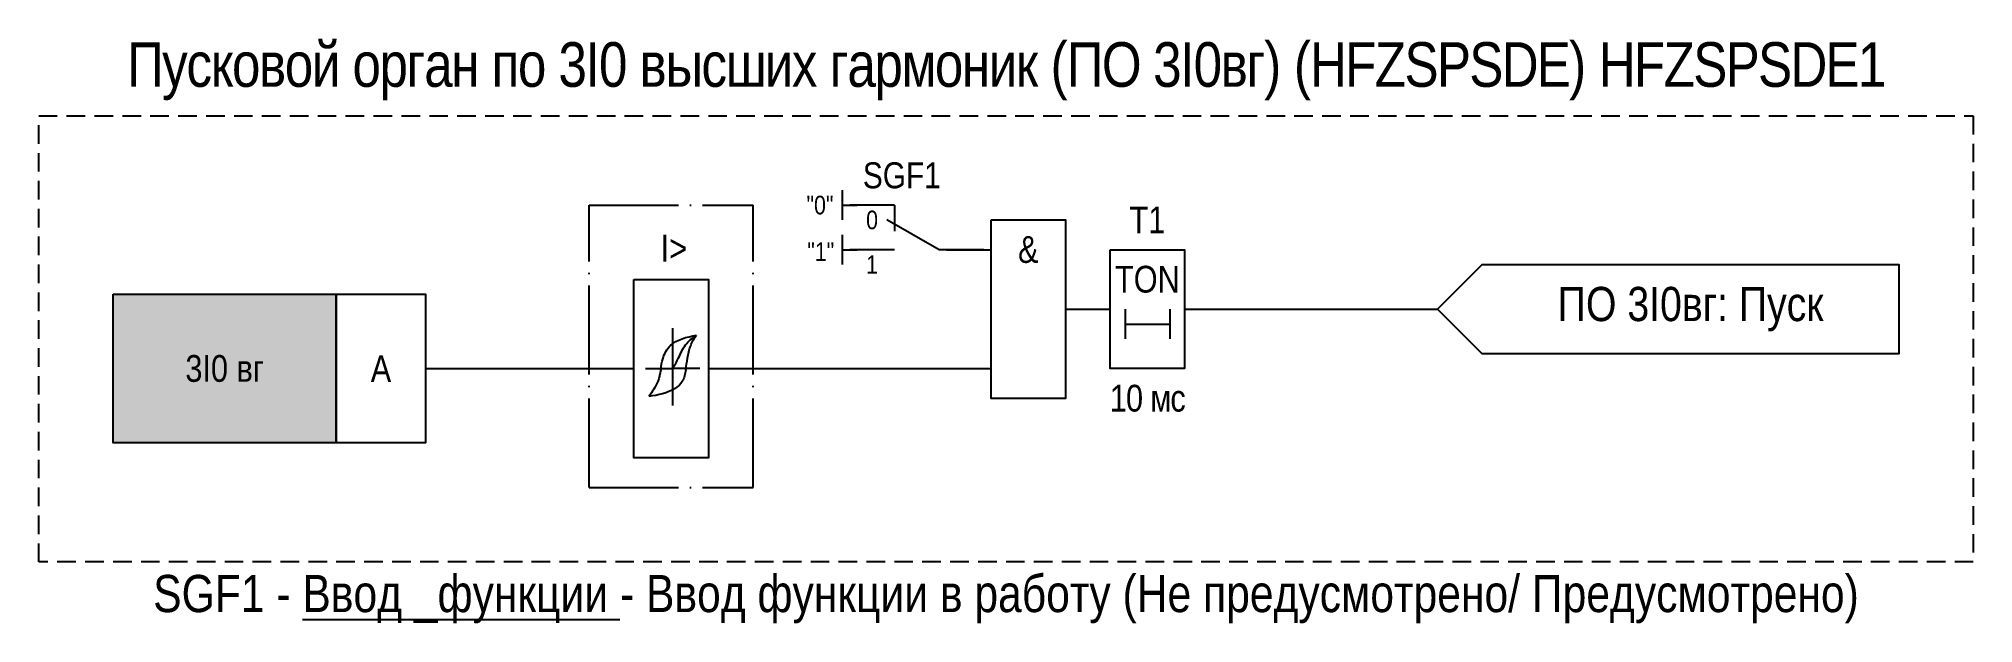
# Model space of a CAD drawing. Header units: millimetres. Extents: x -57 to 1465, y 0 to 506.
# Drawn here: x 464.2 to 594.2, y 431.9 to 471.2 of the extents above; entities that cross this region are included whole.
import ezdxf
from ezdxf.enums import TextEntityAlignment as Align

# ---------------------------------------------------------------- set-up
doc = ezdxf.new("R2010")
doc.units = ezdxf.units.MM
doc.linetypes.add('ACAD_ISO04W100', pattern=[30, 24, -3, 0, -3])
doc.linetypes.add('штриховая2', pattern=[0.375, 0.25, -0.125])
doc.layers.add('TEXT', color=7, linetype='Continuous', lineweight=25)
doc.layers.add('Основная', color=7, linetype='Continuous')
doc.styles.add('1.8_Gost_RD', font='ARIALN.TTF', dxfattribs={"height": 1.8})
doc.styles.add('2.5_Gost_RD', font='ARIALN.TTF', dxfattribs={"height": 2.5})
doc.styles.add('3.5_Gost_RD', font='ARIALN.TTF', dxfattribs={"height": 3.5})
doc.styles.add('Вывод', font='ARIALN.TTF', dxfattribs={"height": 2.5})
doc.styles.add('Компонент', font='ARIALN.TTF', dxfattribs={"height": 3.5})

msp = doc.modelspace()

# ---------------------------------------------------------------- texts
at = {"color": 30, "ltscale": 100, "width": 130, "attachment_point": 5, "style": '3.5_Gost_RD'}
for s, insert, char_height in [('{\\T0.95;Пусковой орган по 3I0 высших гармоник (ПО 3I0вг) (HFZSPSDE) \\C6;HFZSPSDE1}', (529.2135, 468.9991), 3), ('SGF1 - {\\LВвод _функции} - Ввод функции в работу (Не предусмотрено/ Предусмотрено)', (529.2135, 433.4991), 2.5)]:
    msp.add_mtext(s, dxfattribs=dict(at, insert=insert, char_height=char_height))
at = {"ltscale": 100, "char_height": 1.8, "attachment_point": 5}
for s, insert, width, style in [('T1', (538.7135, 458.9991), 5, '2.5_Gost_RD'), ('&', (530.7135, 456.9991), 5, '2.5_Gost_RD'), ('TON', (538.7135, 454.9991), 5, '2.5_Gost_RD'), ('3I0 вг', (476.7135, 448.9991), 15, '1.8_Gost_RD'), ('А', (487.2135, 448.9991), 6, '1.8_Gost_RD'), ('{\\T0.95;10 мс}', (538.7135, 446.9991), 5, '2.5_Gost_RD')]:
    msp.add_mtext(s, dxfattribs=dict(at, insert=insert, width=width, style=style))
at = {"color": 7, "ltscale": 100, "insert": (506, 457.9991), "char_height": 1.8, "attachment_point": 1, "style": '1.8_Gost_RD'}
msp.add_mtext_dynamic_manual_height_columns('I>', width=9, gutter_width=17.5, heights=[0], dxfattribs=at)
at = {"ltscale": 100, "insert": (515.859, 457.4953), "char_height": 1.25, "attachment_point": 1, "style": '3.5_Gost_RD'}
msp.add_mtext_dynamic_manual_height_columns('"1"', width=2, gutter_width=17.5, heights=[0], dxfattribs=at)
at = {"layer": 'TEXT', "ltscale": 100, "insert": (575.2135, 452.9991), "char_height": 2.3, "width": 28, "attachment_point": 5, "style": '2.5_Gost_RD'}
msp.add_mtext('ПО 3I0вг: Пуск', dxfattribs=at)

# ---------------------------------------------------------------- blocks, each defined once
blk = doc.blocks.new('*U72')
at = {"layer": 'Основная', "linetype": 'ACAD_ISO04W100', "ltscale": 0.25}
for p, q in [((0, 0), (11, 0)), ((0, -19), (0, 0)), ((11, -19), (11, 0)), ((0, -19), (11, -19))]:
    blk.add_line(p, q, dxfattribs=at)
at = {"layer": 'Основная', "style": 'Компонент'}
blk.add_attdef('ОУ', text='', height=3.5, dxfattribs=at).set_placement((11, 0), align=Align.MIDDLE_CENTER)
blk = doc.blocks.new('*U81')
at = {"layer": 'Основная', "ltscale": 0.35}
blk.add_line((6, 6), (6, 2.5), dxfattribs=at)
at = {"layer": 'Основная', "color": 0}
blk.add_line((0, 0), (7, 4), dxfattribs=at)
blk = doc.blocks.new('*U92')
at = {"layer": 'Основная', "color": 0}
for p, q in [((-3, 6), (-9, 6)), ((-3, 0), (-9, 0)), ((9, 0), (3, 0))]:
    blk.add_line(p, q, dxfattribs=at)
at = {"layer": 'Основная', "ltscale": 0.25, "xscale": -1}
blk.add_blockref('*U81', (3, 0), dxfattribs=at)
at = {"layer": 'Основная'}
for tag, height, style, p in [('ОУ', 3.5, 'Компонент', (-2, 10)), ('В1', 2.5, 'Вывод', (-13, 6)), ('В2', 2.5, 'Вывод', (-6, 4)), ('В3', 2.5, 'Вывод', (-6, -2))]:
    blk.add_attdef(tag, text='', height=height, dxfattribs=dict(at, style=style)).set_placement(p, align=Align.MIDDLE_CENTER)

# ---------------------------------------------------------------- hatches: boundary and pattern name
at = {"ltscale": 100, "true_color": 0xef8637}
h = msp.add_hatch(color=30, dxfattribs=at)
h.dxf.hatch_style = 1
h.paths.add_polyline_path([(469.2135, 453.9991), (484.2135, 453.9991), (484.2135, 443.9991), (469.2135, 443.9991)])

# ---------------------------------------------------------------- linework, layer by layer
at = {"ltscale": 100}
for p, q in [((518.2135, 460.9991), (518.2135, 458.9991)), ((518.2135, 459.9991), (519.2135, 459.9991)), ((518.2135, 457.9991), (518.2135, 455.9991)), ((518.2135, 456.9991), (519.2135, 456.9991))]:
    msp.add_line(p, q, dxfattribs=at)
msp.add_line((506.8135, 451.7191), (506.8135, 446.5191))
at = {"color": 7, "ltscale": 100}
for p in [(505, 449), (508.6298, 449.0019)]:
    msp.add_line(p, (506.8149, 449), dxfattribs=at)
at = {"linetype": 'штриховая2', "ltscale": 5}
msp.add_lwpolyline([(464.2135, 465.9991), (594.2135, 465.9991), (594.2135, 435.9991), (464.2135, 435.9991)], close=True, dxfattribs=at)
at = {"ltscale": 100}
for points in [[(528.2135, 458.9991), (533.2135, 458.9991), (533.2135, 446.9991), (528.2135, 446.9991)], [(536.2135, 456.9991), (541.2135, 456.9991), (541.2135, 448.9991), (536.2135, 448.9991)], [(469.2135, 453.9991), (484.2135, 453.9991), (484.2135, 443.9991), (469.2135, 443.9991)], [(484.2135, 453.9991), (490.2135, 453.9991), (490.2135, 443.9991), (484.2135, 443.9991)], [(504.2135, 454.9991), (509.2135, 454.9991), (509.2135, 442.9991), (504.2135, 442.9991)]]:
    msp.add_lwpolyline(points, close=True, dxfattribs=at)
for points in [[(525.2135, 456.9991), (528.2135, 456.9991)], [(558.2135, 452.9991), (561.2135, 455.9991), (589.2135, 455.9991), (589.2135, 449.9991), (561.2135, 449.9991), (558.2135, 452.9991)], [(533.2135, 452.9991), (536.2135, 452.9991)], [(537.2135, 452.9991), (537.2135, 450.9991)], [(540.2135, 452.9991), (540.2135, 450.9991)], [(541.2135, 452.9991), (558.2135, 452.9991)], [(537.2135, 451.9991), (540.2135, 451.9991)], [(490.2135, 448.9991), (504.2135, 448.9991)], [(509.2135, 448.9991), (528.2135, 448.9991)]]:
    msp.add_lwpolyline(points, dxfattribs=at)
for points in [[(506.0135, 448.9191), (506.1662, 449.7072), (506.6549, 450.5429), (508.4135, 451.256)], [(506.8149, 449), (507.2135, 449.7191), (507.6804, 450.5964), (508.4135, 451.256)], [(507.6929, 448.9191), (507.8135, 449.7072), (508.0253, 450.5429), (508.4135, 451.256)], [(506.0135, 448.9191), (505.8135, 448.131), (505.2135, 447.1191)], [(507.6929, 448.9191), (507.4608, 448.131), (506.972, 447.6686), (505.2135, 447.1191)]]:
    msp.add_spline(points, degree=3)

# ---------------------------------------------------------------- block references
at = {"layer": 'Основная', "ltscale": 0.25, "xscale": 0.5, "yscale": 0.5, "zscale": 0.5}
msp.add_blockref('*U92', (523.2135, 456.9991), dxfattribs=at).add_auto_attribs({'ОУ': 'SGF1', 'В1': '"0"', 'В2': '0', 'В3': '1'})
at = {"layer": 'Основная', "ltscale": 0.25}
msp.add_blockref('*U72', (501.2134, 459.9991), dxfattribs=at)

msp.set_redraw_order([(e.dxf.handle, doc.entitydb.next_handle()) for e in msp.query("TEXT MTEXT ATTDEF DIMENSION ARC_DIMENSION")])  # texts and dimensions are drawn at this point

doc.saveas('drawing.dxf')
